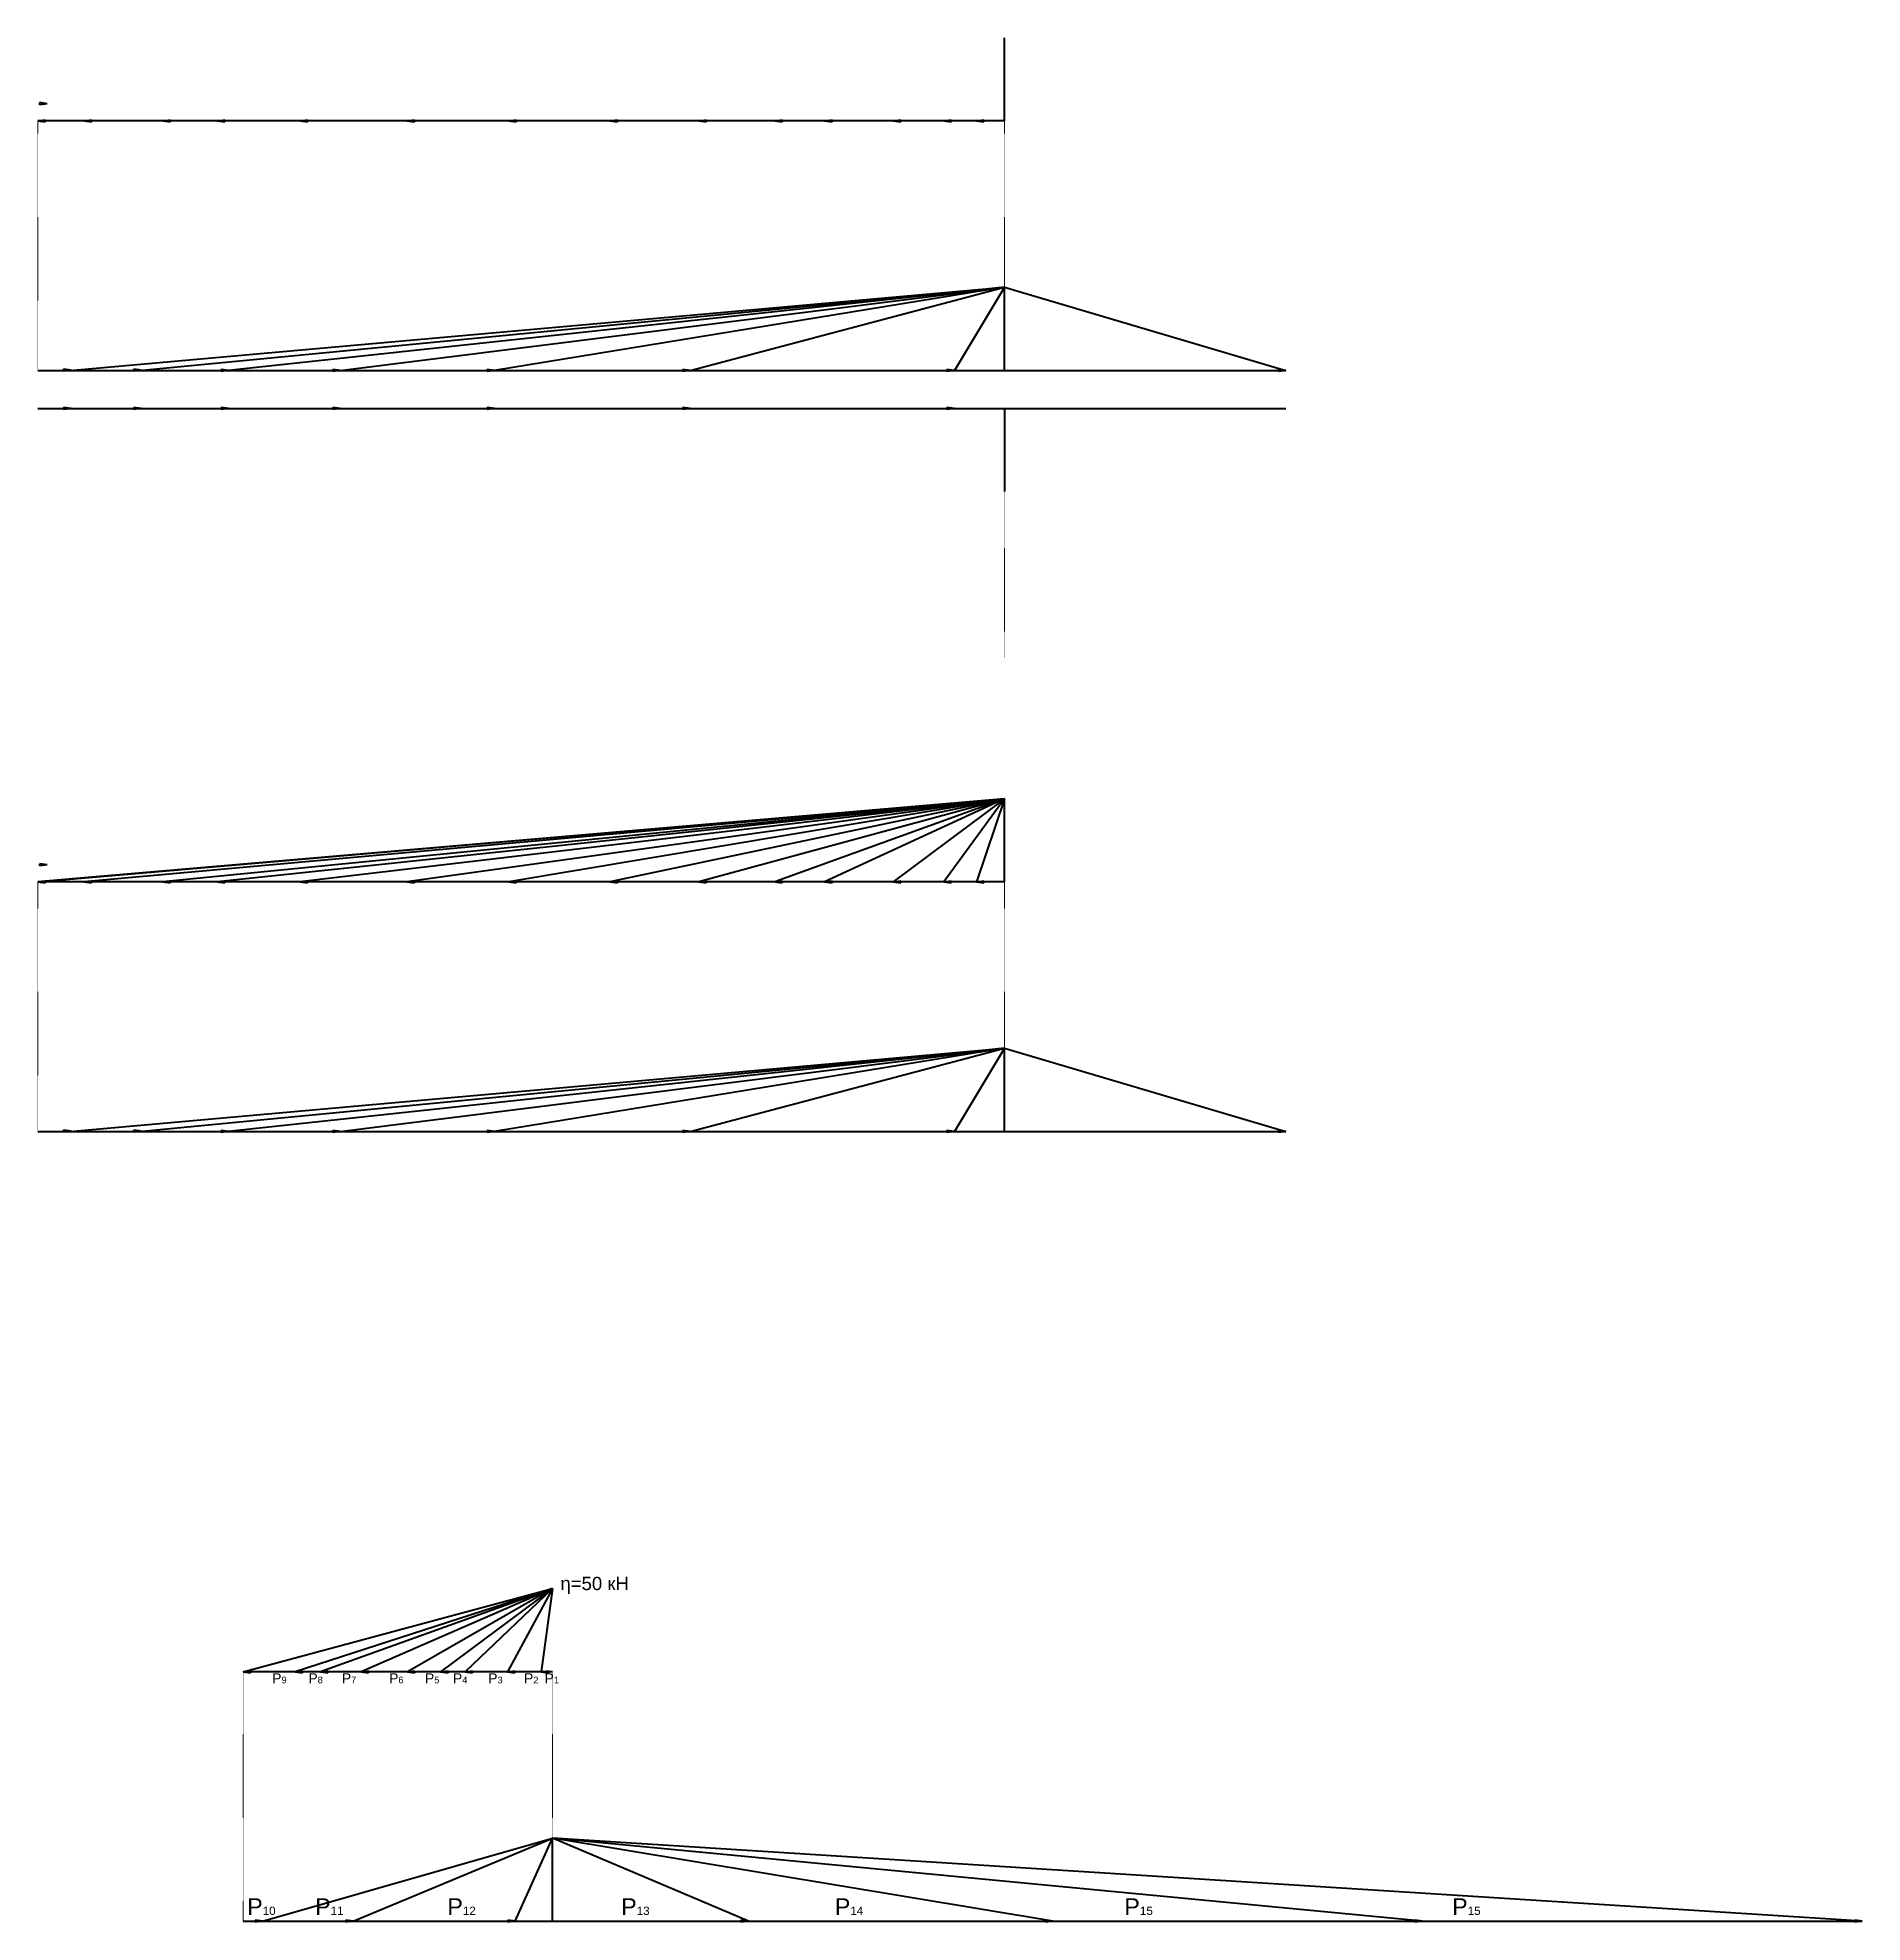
# Model space of a CAD drawing. Header units: millimetres. Extents: x -5592 to 31432, y -5488 to 8589.
# Drawn here: x 18868 to 19965, y -1560 to -427 of the extents above; entities that cross this region are included whole.
import ezdxf

# ---------------------------------------------------------------- set-up
doc = ezdxf.new("R2010")
doc.units = ezdxf.units.MM
doc.linetypes.add('JIS_02_0.7', pattern=[1.35, 0.75, -0.6])
doc.layers.add('давление', color=10, linetype='Continuous', lineweight=40)
doc.layers.add('размерность', color=50, linetype='JIS_02_0.7', lineweight=5)
doc.styles.get("Standard").update_dxf_attribs({"font": 'arial.ttf'})

msp = doc.modelspace()

# ---------------------------------------------------------------- texts
at = {"layer": 'давление', "attachment_point": 1}
for s, width, insert, char_height in [('η=50 кН', 55.58723, (19182.135, -1352.597), 8), ('Р{\\H0.66667x;9}', 9.98707, (19008.812, -1410.62), 6), ('Р{\\H0.66667x;8}', 9.98707, (19030.584, -1410.62), 6), ('Р{\\H0.66667x;7}', 9.98707, (19050.697, -1410.62), 6), ('Р{\\H0.66667x;6}', 9.98707, (19079.137, -1410.62), 6), ('Р{\\H0.66667x;5}', 9.98707, (19100.685, -1410.62), 6), ('Р{\\H0.66667x;4}', 9.98707, (19117.527, -1410.62), 6), ('Р{\\H0.66667x;3}', 9.98707, (19138.738, -1410.62), 6), ('Р{\\H0.66667x;2}', 9.98707, (19160.266, -1410.62), 6), ('Р{\\H0.66667x;1}', 9.98707, (19172.617, -1410.62), 6), ('Р{\\H0.5x;10}', 9.98707, (18993.786, -1545.88), 10), ('Р{\\H0.5x;11}', 9.98707, (19034.625, -1545.88), 10), ('Р{\\H0.5x;12}', 10, (19114.202, -1545.88), 10), ('Р{\\H0.5x;13}', 9.98707, (19218.724, -1545.88), 10), ('Р{\\H0.5x;14}', 9.98707, (19347.2, -1545.88), 10), ('Р{\\H0.5x;15}', 9.98707, (19521.347, -1545.88), 10), ('Р{\\H0.5x;15}', 10, (19718.487, -1545.88), 10)]:
    msp.add_mtext_dynamic_manual_height_columns(s, width=width, gutter_width=12.5, heights=[0], dxfattribs=dict(at, insert=insert, char_height=char_height))

# ---------------------------------------------------------------- linework, layer by layer
at = {"layer": 'давление'}
for p, q in [((19449.321, -477.278), (19449.321, -427.278)), ((18873.559, -466.947), (18869.123, -466.336)), ((18869.123, -467.557), (18869.123, -466.336)), ((18873.559, -466.947), (18869.123, -467.557)), ((18867.771, -477.278), (18872.208, -476.668)), ((18870.571, -477.278), (18867.771, -477.278)), ((18867.771, -477.278), (18872.208, -477.888)), ((18895.671, -477.278), (18870.571, -477.278)), ((18872.208, -476.668), (18872.208, -477.888)), ((18895.671, -477.278), (18900.108, -476.668)), ((18942.971, -477.278), (18895.671, -477.278)), ((18895.671, -477.278), (18900.108, -477.888)), ((18900.108, -476.668), (18900.108, -477.888)), ((18942.971, -477.278), (18947.408, -476.668)), ((18975.971, -477.278), (18942.971, -477.278)), ((18942.971, -477.278), (18947.408, -477.888)), ((18947.408, -476.668), (18947.408, -477.888)), ((18975.971, -477.278), (18980.408, -476.668)), ((19025.571, -477.278), (18975.971, -477.278)), ((18975.971, -477.278), (18980.408, -477.888)), ((18980.408, -476.668), (18980.408, -477.888)), ((19025.571, -477.278), (19030.008, -476.668)), ((19089.871, -477.278), (19025.571, -477.278)), ((19025.571, -477.278), (19030.008, -477.888)), ((19030.008, -476.668), (19030.008, -477.888)), ((19089.871, -477.278), (19094.308, -476.668)), ((19151.071, -477.278), (19089.871, -477.278)), ((19089.871, -477.278), (19094.308, -477.888)), ((19094.308, -476.668), (19094.308, -477.888)), ((19151.071, -477.278), (19155.508, -476.668)), ((19211.971, -477.278), (19151.071, -477.278)), ((19151.071, -477.278), (19155.508, -477.888)), ((19155.508, -476.668), (19155.508, -477.888)), ((19211.971, -477.278), (19216.408, -476.668)), ((19265.371, -477.278), (19211.971, -477.278)), ((19211.971, -477.278), (19216.408, -477.888)), ((19216.408, -476.668), (19216.408, -477.888)), ((19265.371, -477.278), (19269.808, -476.668)), ((19311.171, -477.278), (19265.371, -477.278)), ((19265.371, -477.278), (19269.808, -477.888)), ((19269.808, -476.668), (19269.808, -477.888)), ((19311.171, -477.278), (19315.608, -476.668)), ((19341.071, -477.278), (19311.171, -477.278)), ((19311.171, -477.278), (19315.608, -477.888)), ((19315.608, -476.668), (19315.608, -477.888)), ((19341.071, -477.278), (19345.508, -476.668)), ((19382.371, -477.278), (19341.071, -477.278)), ((19341.071, -477.278), (19345.508, -477.888)), ((19345.508, -476.668), (19345.508, -477.888)), ((19382.371, -477.278), (19386.808, -476.668)), ((19412.821, -477.278), (19382.371, -477.278)), ((19382.371, -477.278), (19386.808, -477.888)), ((19386.808, -476.668), (19386.808, -477.888)), ((19412.821, -477.278), (19417.258, -476.668)), ((19432.421, -477.278), (19412.821, -477.278)), ((19412.821, -477.278), (19417.258, -477.888)), ((19417.258, -476.668), (19417.258, -477.888)), ((19432.421, -477.278), (19436.858, -476.668)), ((19449.321, -477.278), (19432.421, -477.278)), ((19432.421, -477.278), (19436.858, -477.888)), ((19436.858, -476.668), (19436.858, -477.888)), ((18887.171, -627.278), (19449.321, -577.278)), ((18928.771, -627.278), (19449.321, -577.278)), ((19449.321, -577.278), (18982.471, -627.278)), ((19049.771, -627.278), (19449.321, -577.278)), ((19449.321, -577.278), (19142.471, -627.278)), ((19260.171, -627.278), (19449.321, -577.278)), ((19449.321, -577.278), (19419.071, -627.278)), ((19449.321, -627.278), (19449.321, -577.278)), ((19449.321, -577.278), (19618.471, -627.278)), ((18867.771, -627.278), (18887.171, -627.278)), ((18887.815, -627.221), (18883.378, -626.611)), ((18883.378, -627.831), (18883.378, -626.611)), ((18887.815, -627.221), (18883.378, -627.831)), ((18887.171, -627.278), (18928.771, -627.278)), ((18930.049, -627.156), (18925.612, -626.546)), ((18925.612, -627.766), (18925.612, -626.546)), ((18930.049, -627.156), (18925.612, -627.766)), ((18928.771, -627.278), (18982.471, -627.278)), ((18982.471, -627.278), (18978.034, -626.668)), ((18978.034, -627.888), (18978.034, -626.668)), ((18982.471, -627.278), (18978.034, -627.888)), ((18982.471, -627.278), (19049.771, -627.278)), ((19049.771, -627.278), (19045.334, -626.668)), ((19045.334, -627.888), (19045.334, -626.668)), ((19049.771, -627.278), (19045.334, -627.888)), ((19049.771, -627.278), (19142.471, -627.278)), ((19142.471, -627.278), (19138.034, -626.668)), ((19138.034, -627.888), (19138.034, -626.668)), ((19142.471, -627.278), (19138.034, -627.888)), ((19142.471, -627.278), (19260.171, -627.278)), ((19260.171, -627.278), (19255.734, -626.668)), ((19255.734, -627.888), (19255.734, -626.668)), ((19260.171, -627.278), (19255.734, -627.888)), ((19260.171, -627.278), (19419.071, -627.278)), ((19419.071, -627.278), (19414.634, -626.668)), ((19414.634, -627.888), (19414.634, -626.668)), ((19419.071, -627.278), (19414.634, -627.888)), ((19419.071, -627.278), (19618.471, -627.278)), ((19618.471, -627.278), (19614.034, -626.668)), ((19614.034, -627.888), (19614.034, -626.668)), ((19618.471, -627.278), (19614.034, -627.888)), ((18867.771, -650.175), (18887.171, -650.175)), ((18887.815, -650.232), (18883.378, -649.622)), ((18883.378, -649.622), (18883.378, -650.842)), ((18887.815, -650.232), (18883.378, -650.842)), ((18887.171, -650.175), (18928.771, -650.175)), ((18930.049, -650.297), (18925.612, -649.687)), ((18925.612, -649.687), (18925.612, -650.908)), ((18930.049, -650.297), (18925.612, -650.908)), ((18928.771, -650.175), (18982.471, -650.175)), ((18982.471, -650.175), (18978.034, -649.565)), ((18978.034, -649.565), (18978.034, -650.785)), ((18982.471, -650.175), (18978.034, -650.785)), ((18982.471, -650.175), (19049.771, -650.175)), ((19049.771, -650.175), (19045.334, -649.565)), ((19045.334, -649.565), (19045.334, -650.785)), ((19049.771, -650.175), (19045.334, -650.785)), ((19049.771, -650.175), (19142.471, -650.175)), ((19142.471, -650.175), (19138.034, -649.565)), ((19138.034, -649.565), (19138.034, -650.785)), ((19142.471, -650.175), (19138.034, -650.785)), ((19142.471, -650.175), (19260.171, -650.175)), ((19260.171, -650.175), (19255.734, -649.565)), ((19255.734, -649.565), (19255.734, -650.785)), ((19260.171, -650.175), (19255.734, -650.785)), ((19260.171, -650.175), (19419.071, -650.175)), ((19419.071, -650.175), (19414.634, -649.565)), ((19414.634, -649.565), (19414.634, -650.785)), ((19419.071, -650.175), (19414.634, -650.785)), ((19419.071, -650.175), (19618.471, -650.175)), ((19449.321, -650.175), (19449.321, -700.175)), ((19449.321, -884.807), (18867.771, -934.807)), ((19449.321, -884.807), (18870.571, -934.807)), ((19449.321, -884.807), (18895.671, -934.807)), ((19449.321, -884.807), (18942.971, -934.807)), ((19449.321, -884.807), (18975.971, -934.807)), ((19449.321, -884.807), (19025.571, -934.807)), ((19449.321, -884.807), (19089.871, -934.807)), ((19449.321, -884.807), (19151.071, -934.807)), ((19449.321, -884.807), (19211.971, -934.807)), ((19449.321, -884.807), (19265.371, -934.807)), ((19449.321, -884.807), (19311.171, -934.807)), ((19449.321, -884.807), (19341.071, -934.807)), ((19449.321, -884.807), (19382.371, -934.807)), ((19449.321, -884.807), (19412.821, -934.807)), ((19449.321, -884.807), (19432.421, -934.807)), ((19449.321, -934.807), (19449.321, -884.807)), ((18873.559, -924.475), (18869.123, -923.865)), ((18869.123, -925.085), (18869.123, -923.865)), ((18873.559, -924.475), (18869.123, -925.085)), ((18867.771, -934.807), (18872.208, -934.197)), ((18870.571, -934.807), (18867.771, -934.807)), ((18867.771, -934.807), (18872.208, -935.417)), ((18895.671, -934.807), (18870.571, -934.807)), ((18872.208, -934.197), (18872.208, -935.417)), ((18895.671, -934.807), (18900.108, -934.197)), ((18942.971, -934.807), (18895.671, -934.807)), ((18895.671, -934.807), (18900.108, -935.417)), ((18900.108, -934.197), (18900.108, -935.417)), ((18942.971, -934.807), (18947.408, -934.197)), ((18975.971, -934.807), (18942.971, -934.807)), ((18942.971, -934.807), (18947.408, -935.417)), ((18947.408, -934.197), (18947.408, -935.417)), ((18975.971, -934.807), (18980.408, -934.197)), ((19025.571, -934.807), (18975.971, -934.807)), ((18975.971, -934.807), (18980.408, -935.417)), ((18980.408, -934.197), (18980.408, -935.417)), ((19025.571, -934.807), (19030.008, -934.197)), ((19089.871, -934.807), (19025.571, -934.807)), ((19025.571, -934.807), (19030.008, -935.417)), ((19030.008, -934.197), (19030.008, -935.417)), ((19089.871, -934.807), (19094.308, -934.197)), ((19151.071, -934.807), (19089.871, -934.807)), ((19089.871, -934.807), (19094.308, -935.417)), ((19094.308, -934.197), (19094.308, -935.417)), ((19151.071, -934.807), (19155.508, -934.197)), ((19211.971, -934.807), (19151.071, -934.807)), ((19151.071, -934.807), (19155.508, -935.417)), ((19155.508, -934.197), (19155.508, -935.417)), ((19211.971, -934.807), (19216.408, -934.197)), ((19265.371, -934.807), (19211.971, -934.807)), ((19211.971, -934.807), (19216.408, -935.417)), ((19216.408, -934.197), (19216.408, -935.417)), ((19265.371, -934.807), (19269.808, -934.197)), ((19311.171, -934.807), (19265.371, -934.807)), ((19265.371, -934.807), (19269.808, -935.417)), ((19269.808, -934.197), (19269.808, -935.417)), ((19311.171, -934.807), (19315.608, -934.197)), ((19341.071, -934.807), (19311.171, -934.807)), ((19311.171, -934.807), (19315.608, -935.417)), ((19315.608, -934.197), (19315.608, -935.417)), ((19341.071, -934.807), (19345.508, -934.197)), ((19382.371, -934.807), (19341.071, -934.807)), ((19341.071, -934.807), (19345.508, -935.417)), ((19345.508, -934.197), (19345.508, -935.417)), ((19382.371, -934.807), (19386.808, -934.197)), ((19412.821, -934.807), (19382.371, -934.807)), ((19382.371, -934.807), (19386.808, -935.417)), ((19386.808, -934.197), (19386.808, -935.417)), ((19412.821, -934.807), (19417.258, -934.197)), ((19432.421, -934.807), (19412.821, -934.807)), ((19412.821, -934.807), (19417.258, -935.417)), ((19417.258, -934.197), (19417.258, -935.417)), ((19432.421, -934.807), (19436.858, -934.197)), ((19449.321, -934.807), (19432.421, -934.807)), ((19432.421, -934.807), (19436.858, -935.417)), ((19436.858, -934.197), (19436.858, -935.417)), ((18887.171, -1084.807), (19449.321, -1034.807)), ((18928.771, -1084.807), (19449.321, -1034.807)), ((19449.321, -1034.807), (18982.471, -1084.807)), ((19049.771, -1084.807), (19449.321, -1034.807)), ((19449.321, -1034.807), (19142.471, -1084.807)), ((19260.171, -1084.807), (19449.321, -1034.807)), ((19449.321, -1034.807), (19419.071, -1084.807)), ((19449.321, -1084.807), (19449.321, -1034.807)), ((19449.321, -1034.807), (19618.471, -1084.807)), ((18867.771, -1084.807), (18887.171, -1084.807)), ((18887.815, -1084.749), (18883.378, -1084.139)), ((18883.378, -1085.36), (18883.378, -1084.139)), ((18887.815, -1084.749), (18883.378, -1085.36)), ((18887.171, -1084.807), (18928.771, -1084.807)), ((18930.049, -1084.684), (18925.612, -1084.074)), ((18925.612, -1085.294), (18925.612, -1084.074)), ((18930.049, -1084.684), (18925.612, -1085.294)), ((18928.771, -1084.807), (18982.471, -1084.807)), ((18982.471, -1084.807), (18978.034, -1084.197)), ((18978.034, -1085.417), (18978.034, -1084.197)), ((18982.471, -1084.807), (18978.034, -1085.417)), ((18982.471, -1084.807), (19049.771, -1084.807)), ((19049.771, -1084.807), (19045.334, -1084.197)), ((19045.334, -1085.417), (19045.334, -1084.197)), ((19049.771, -1084.807), (19045.334, -1085.417)), ((19049.771, -1084.807), (19142.471, -1084.807)), ((19142.471, -1084.807), (19138.034, -1084.197)), ((19138.034, -1085.417), (19138.034, -1084.197)), ((19142.471, -1084.807), (19138.034, -1085.417)), ((19142.471, -1084.807), (19260.171, -1084.807)), ((19260.171, -1084.807), (19255.734, -1084.197)), ((19255.734, -1085.417), (19255.734, -1084.197)), ((19260.171, -1084.807), (19255.734, -1085.417)), ((19260.171, -1084.807), (19419.071, -1084.807)), ((19419.071, -1084.807), (19414.634, -1084.197)), ((19414.634, -1085.417), (19414.634, -1084.197)), ((19419.071, -1084.807), (19414.634, -1085.417)), ((19419.071, -1084.807), (19618.471, -1084.807)), ((19618.471, -1084.807), (19614.034, -1084.197)), ((19614.034, -1085.417), (19614.034, -1084.197)), ((19618.471, -1084.807), (19614.034, -1085.417)), ((18991.351, -1409.697), (19177.388, -1359.697)), ((19177.388, -1359.697), (19022.536, -1409.697)), ((19177.388, -1359.697), (19037.911, -1409.697)), ((19177.388, -1359.697), (19062.261, -1409.697)), ((19177.388, -1359.697), (19090.211, -1409.697)), ((19177.388, -1359.697), (19110.126, -1409.697)), ((19177.388, -1359.697), (19124.868, -1409.697)), ((19177.388, -1359.697), (19150.353, -1409.697)), ((19177.388, -1359.697), (19170.513, -1409.697)), ((18991.351, -1409.697), (18995.788, -1409.087)), ((19022.536, -1409.697), (18991.351, -1409.697)), ((18991.351, -1409.697), (18995.788, -1410.307)), ((18995.788, -1409.087), (18995.788, -1410.307)), ((19022.536, -1409.697), (19026.973, -1409.087)), ((19037.911, -1409.697), (19022.536, -1409.697)), ((19022.536, -1409.697), (19026.973, -1410.307)), ((19026.973, -1409.087), (19026.973, -1410.307)), ((19037.911, -1409.697), (19042.348, -1409.087)), ((19062.261, -1409.697), (19037.911, -1409.697)), ((19037.911, -1409.697), (19042.348, -1410.307)), ((19042.348, -1409.087), (19042.348, -1410.307)), ((19062.261, -1409.697), (19066.698, -1409.087)), ((19090.211, -1409.697), (19062.261, -1409.697)), ((19062.261, -1409.697), (19066.698, -1410.307)), ((19066.698, -1409.087), (19066.698, -1410.307)), ((19090.211, -1409.697), (19094.648, -1409.087)), ((19110.126, -1409.697), (19090.211, -1409.697)), ((19090.211, -1409.697), (19094.648, -1410.307)), ((19094.648, -1409.087), (19094.648, -1410.307)), ((19110.126, -1409.697), (19114.563, -1409.087)), ((19124.868, -1409.697), (19110.126, -1409.697)), ((19110.126, -1409.697), (19114.563, -1410.307)), ((19114.563, -1409.087), (19114.563, -1410.307)), ((19124.868, -1409.697), (19129.305, -1409.087)), ((19150.353, -1409.697), (19124.868, -1409.697)), ((19124.868, -1409.697), (19129.305, -1410.307)), ((19129.305, -1409.087), (19129.305, -1410.307)), ((19150.353, -1409.697), (19154.79, -1409.087)), ((19170.513, -1409.697), (19150.353, -1409.697)), ((19150.353, -1409.697), (19154.79, -1410.307)), ((19154.79, -1409.087), (19154.79, -1410.307)), ((19170.513, -1409.697), (19174.95, -1409.087)), ((19177.388, -1409.697), (19170.513, -1409.697)), ((19170.513, -1409.697), (19174.95, -1410.307)), ((19174.95, -1409.087), (19174.95, -1410.307)), ((19002.991, -1559.697), (19177.388, -1509.697)), ((19057.506, -1559.697), (19177.388, -1509.697)), ((19154.916, -1559.697), (19177.388, -1509.697)), ((19177.388, -1559.697), (19177.388, -1509.697)), ((19295.181, -1559.697), (19177.388, -1509.697)), ((19478.301, -1559.697), (19177.388, -1509.697)), ((19700.376, -1559.697), (19177.388, -1509.697)), ((19965.146, -1559.697), (19177.388, -1509.697)), ((18991.351, -1559.697), (19002.991, -1559.697)), ((19002.991, -1559.697), (18998.555, -1559.087)), ((18998.555, -1559.087), (18998.555, -1560.307)), ((19002.991, -1559.697), (18998.555, -1560.307)), ((19002.991, -1559.697), (19057.506, -1559.697)), ((19057.506, -1559.697), (19053.07, -1559.087)), ((19053.07, -1559.087), (19053.07, -1560.307)), ((19057.506, -1559.697), (19053.07, -1560.307)), ((19057.506, -1559.697), (19154.916, -1559.697)), ((19154.916, -1559.697), (19150.48, -1559.087)), ((19150.48, -1559.087), (19150.48, -1560.307)), ((19154.916, -1559.697), (19150.48, -1560.307)), ((19154.916, -1559.697), (19295.181, -1559.697)), ((19295.181, -1559.697), (19290.745, -1559.087)), ((19290.745, -1559.087), (19290.745, -1560.307)), ((19295.181, -1559.697), (19290.745, -1560.307)), ((19295.181, -1559.697), (19478.301, -1559.697)), ((19478.301, -1559.697), (19473.865, -1559.087)), ((19473.865, -1559.087), (19473.865, -1560.307)), ((19478.301, -1559.697), (19473.865, -1560.307)), ((19478.301, -1559.697), (19700.376, -1559.697)), ((19700.376, -1559.697), (19695.94, -1559.087)), ((19695.94, -1559.087), (19695.94, -1560.307)), ((19700.376, -1559.697), (19695.94, -1560.307)), ((19700.376, -1559.697), (19965.146, -1559.697)), ((19965.146, -1559.697), (19960.71, -1559.087)), ((19960.71, -1559.087), (19960.71, -1560.307)), ((19965.146, -1559.697), (19960.71, -1560.307))]:
    msp.add_line(p, q, dxfattribs=at)
at = {"layer": 'размерность', "ltscale": 0.05}
for p, q in [((18867.771, -477.278), (18867.771, -627.278)), ((19449.321, -477.278), (19449.321, -627.278)), ((19449.321, -800.175), (19449.321, -650.175)), ((18867.771, -934.807), (18867.771, -1084.807)), ((19449.321, -934.807), (19449.321, -1084.807)), ((18991.351, -1409.697), (18991.351, -1559.697)), ((19177.388, -1409.697), (19177.388, -1509.697))]:
    msp.add_line(p, q, dxfattribs=at)

msp.set_redraw_order([(e.dxf.handle, doc.entitydb.next_handle()) for e in msp.query("TEXT MTEXT ATTDEF DIMENSION ARC_DIMENSION")])  # texts and dimensions are drawn at this point

doc.saveas('drawing.dxf')
